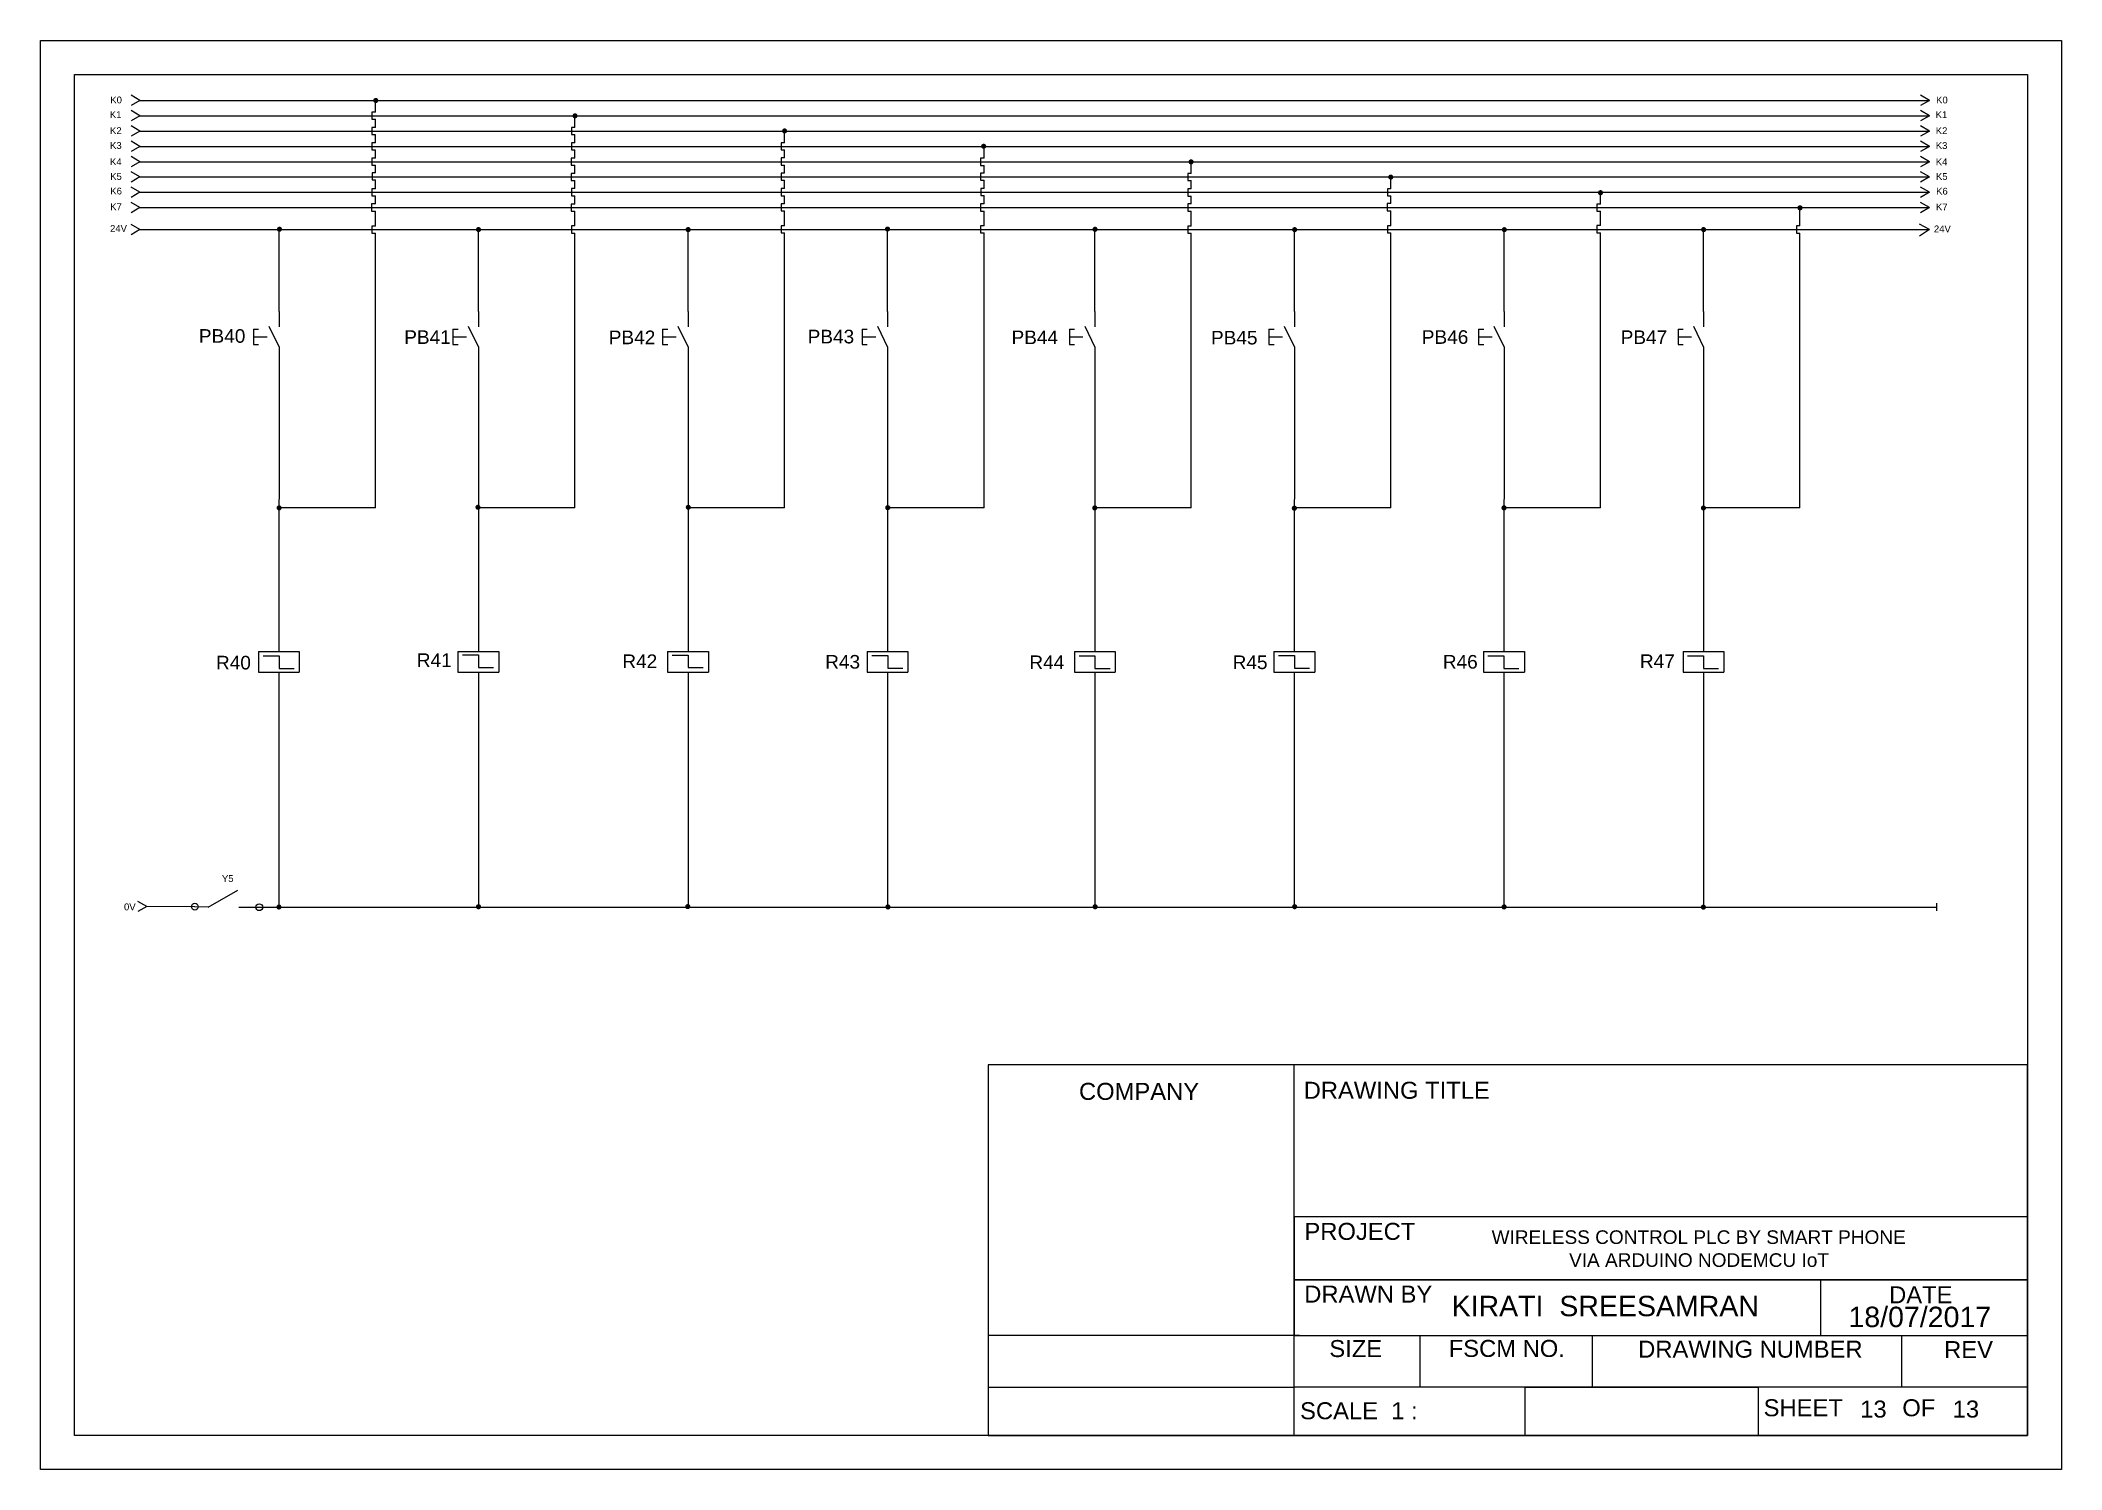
# Model space of a CAD drawing. Header units: millimetres. Extents: x -6 to 1596, y 16 to 720.
# Drawn here: x 637.9 to 934.9, y 15.8 to 225.8 of the extents above; entities that cross this region are included whole.
import ezdxf

# ---------------------------------------------------------------- set-up
doc = ezdxf.new("R2010")
doc.units = ezdxf.units.MM
for name, pattern in [('ACAD_ISO02W100', [15, 12, -3]), ('AUSGEZOGEN', [0]), ('GESTRICHELT', [3, 2, -1])]:
    doc.linetypes.add(name, pattern=pattern)
for name, color, linetype in [('1', 7, 'AUSGEZOGEN'), ('Dash', 7, 'ACAD_ISO02W100'), ('TCONNECTIONS', 7, 'AUSGEZOGEN')]:
    doc.layers.add(name, color=color, linetype=linetype)
doc.styles.get("Standard").update_dxf_attribs({"font": 'arial.ttf'})

msp = doc.modelspace()

# ---------------------------------------------------------------- texts
for s, height, p in [('COMPANY', 2.5, (790.53, 70.15)), ('DRAWING TITLE', 2.5, (823.55, 70.31)), ('PROJECT', 2.5, (823.66, 49.58)), ('WIRELESS CONTROL PLC BY SMART PHONE', 2, (851.17, 48.98)), ('VIA ARDUINO NODEMCU I', 2, (862.55, 45.61)), ('oT', 2, (897.48, 45.61)), ('DRAWN BY', 2.5, (823.63, 40.36)), ('KIRATI  SREESAMRAN', 3, (845.28, 38.36)), ('SIZE', 2.5, (827.32, 32.36)), ('FSCM NO.', 2.5, (844.86, 32.38)), ('SCALE  1 :', 2.5, (823.02, 23.22)), ('13          13', 2.5, (905.33, 23.47))]:
    msp.add_text(s, height=height).set_placement(p)
at = {"attachment_point": 1}
for s, width, insert, char_height in [('DATE', 41.7734, (909.58, 42.76), 2.5), ('18/07/2017', 61.423, (903.6, 39.76), 3), ('DRAWING NUMBER', 41.7734, (872.7, 34.77), 2.5), ('REV', 41.7734, (917.66, 34.7), 2.5), ('SHEET         OF  ', 41.7734, (891.14, 26.16), 2.5)]:
    msp.add_mtext_dynamic_manual_height_columns(s, width=width, gutter_width=12.5, heights=[0], dxfattribs=dict(at, insert=insert, char_height=char_height))
at = {"layer": 'Dash'}
for s, height, p in [('K0', 1, (648.19, 216.58)), ('K0', 1, (916.48, 216.57)), ('K1', 1, (648.12, 214.43)), ('K1', 1, (916.41, 214.42)), ('K2', 1, (648.15, 212.07)), ('K3', 1, (648.15, 209.89)), ('K2', 1, (916.43, 212.06)), ('K3', 1, (916.43, 209.88)), ('K4', 1, (648.15, 207.5)), ('K4', 1, (916.43, 207.48)), ('K5', 1, (648.17, 205.34)), ('K5', 1, (916.46, 205.33)), ('K6', 1, (648.19, 203.19)), ('K6', 1, (916.48, 203.17)), ('K7', 1, (648.17, 200.88)), ('K7', 1, (916.46, 200.86)), ('24V', 1, (648.15, 197.69)), ('24V', 1, (916.16, 197.63)), ('PB40', 2, (661.2, 181.4)), ('PB41', 2, (691.38, 181.23)), ('PB42', 2, (721.44, 181.19)), ('PB43', 2, (750.66, 181.31)), ('PB44', 2, (780.62, 181.2)), ('PB45', 2, (809.93, 181.15)), ('PB46', 2, (840.91, 181.24)), ('PB47', 2, (870.13, 181.22)), ('R40', 2, (663.72, 133.4)), ('R41', 2, (693.23, 133.76)), ('R42', 2, (723.43, 133.6)), ('R43', 2, (753.24, 133.52)), ('R44', 2, (783.24, 133.45)), ('R45', 2, (813.11, 133.45)), ('R46', 2, (844, 133.52)), ('R47', 2, (872.96, 133.61)), ('Y5', 1, (664.59, 102.17)), ('0V', 1, (650.2, 98.01))]:
    msp.add_text(s, height=height, dxfattribs=at).set_placement(p)

# ---------------------------------------------------------------- blocks, each defined once
blk = doc.blocks.new('E_K001')
at = {"layer": '1', "color": 7}
for p, q in [((0, 0), (0, -2.25)), ((-3, -2.25), (3, -2.25)), ((-3, -2.25), (-3, -5.25)), ((3, -2.25), (3, -5.25)), ((-3, -5.25), (3, -5.25)), ((0, -5.25), (0, -7.5))]:
    blk.add_line(p, q, dxfattribs=at)
blk = doc.blocks.new('E_S011')
at = {"layer": '1', "color": 7}
for p, q in [((0, 0), (0, -2.25)), ((-3.75, -2.62), (-3.75, -4.88)), ((-3.75, -2.62), (-3, -2.62)), ((-1.5, -2.17), (0, -5.25)), ((-3.75, -4.88), (-3, -4.88)), ((0, -5.25), (0, -7.5))]:
    blk.add_line(p, q, dxfattribs=at)
at = {"layer": '1', "color": 7, "linetype": 'GESTRICHELT'}
blk.add_line((-3.75, -3.75), (-0.75, -3.75), dxfattribs=at)

# ---------------------------------------------------------------- linework, layer by layer
at = {"linetype": 'Continuous'}
for p, q in [((652.53, 217.01), (651.23, 217.76)), ((652.53, 217.01), (651.23, 216.26)), ((915.51, 217.01), (914.21, 217.76)), ((915.51, 217.01), (914.21, 216.26)), ((652.53, 214.76), (651.23, 215.51)), ((652.53, 214.76), (651.23, 214.01)), ((915.51, 214.76), (914.21, 215.51)), ((915.51, 214.76), (914.21, 214.01)), ((652.53, 212.51), (651.23, 213.26)), ((652.53, 212.51), (651.23, 211.76)), ((652.53, 210.26), (651.23, 211.01)), ((915.51, 212.51), (914.21, 213.26)), ((915.51, 212.51), (914.21, 211.76)), ((915.51, 210.26), (914.21, 211.01)), ((652.53, 210.26), (651.23, 209.51)), ((652.53, 208.01), (651.23, 208.76)), ((652.53, 208.01), (651.23, 207.26)), ((915.51, 210.26), (914.21, 209.51)), ((915.51, 208.01), (914.21, 208.76)), ((915.51, 208.01), (914.21, 207.26)), ((652.53, 205.76), (651.23, 206.51)), ((652.53, 205.76), (651.23, 205.01)), ((915.51, 205.76), (914.21, 206.51)), ((915.51, 205.76), (914.21, 205.01)), ((652.53, 203.51), (651.23, 204.26)), ((652.53, 203.51), (651.23, 202.76)), ((652.53, 201.26), (651.23, 202.01)), ((915.51, 203.51), (914.21, 204.26)), ((915.51, 203.51), (914.21, 202.76)), ((915.51, 201.26), (914.21, 202.01)), ((652.53, 201.26), (651.23, 200.51)), ((915.51, 201.26), (914.21, 200.51)), ((652.53, 198.03), (651.23, 198.78)), ((652.53, 198.03), (651.23, 197.28)), ((915.51, 198.03), (914.02, 198.85)), ((915.51, 198.03), (914.02, 197.06)), ((653.55, 98.56), (652.25, 99.31)), ((653.55, 98.56), (652.25, 97.81))]:
    msp.add_line(p, q, dxfattribs=at)
for p, q in [((652.53, 217.01), (915.51, 217.01)), ((687.15, 215.29), (687.15, 217.01)), ((652.53, 214.76), (915.51, 214.76)), ((687.15, 215.29), (686.61, 215.29)), ((686.61, 215.29), (686.61, 214.25)), ((686.61, 214.25), (687.15, 214.25)), ((687.15, 213.04), (687.15, 214.25)), ((716.46, 213.04), (716.46, 214.76)), ((652.53, 212.51), (915.51, 212.51)), ((687.15, 213.04), (686.61, 213.04)), ((686.61, 213.04), (686.61, 212)), ((686.61, 212), (687.15, 212)), ((687.15, 210.8), (687.15, 212)), ((716.46, 213.04), (715.97, 213.04)), ((715.97, 213.04), (715.97, 211.99)), ((715.97, 211.99), (716.46, 211.99)), ((716.46, 210.78), (716.46, 211.99)), ((747.27, 210.77), (747.27, 212.51)), ((652.53, 210.26), (915.51, 210.26)), ((652.53, 208.01), (915.51, 208.01)), ((687.15, 208.53), (686.62, 208.53)), ((686.62, 208.53), (686.62, 207.49)), ((687.15, 210.8), (686.64, 210.8)), ((686.64, 210.8), (686.64, 209.75)), ((686.64, 209.75), (687.15, 209.75)), ((687.15, 208.53), (687.15, 209.75)), ((716.46, 208.53), (715.93, 208.53)), ((715.93, 208.53), (715.93, 207.49)), ((716.46, 210.78), (715.95, 210.78)), ((715.95, 210.78), (715.95, 209.74)), ((715.95, 209.74), (716.46, 209.74)), ((716.46, 208.53), (716.46, 209.74)), ((747.27, 210.77), (746.76, 210.77)), ((746.76, 210.77), (746.76, 209.73)), ((746.76, 209.73), (747.27, 209.73)), ((747.27, 208.55), (746.77, 208.55)), ((746.77, 208.55), (746.77, 207.51)), ((747.27, 208.55), (747.27, 209.73)), ((776.58, 208.51), (776.07, 208.51)), ((776.07, 208.51), (776.07, 207.46)), ((776.58, 208.51), (776.58, 210.26)), ((807.04, 206.28), (807.04, 208.01)), ((652.53, 205.76), (915.51, 205.76)), ((686.62, 207.49), (687.15, 207.49)), ((687.15, 206.36), (686.66, 206.36)), ((686.66, 206.36), (686.66, 205.32)), ((686.66, 205.32), (687.15, 205.32)), ((687.15, 206.36), (687.15, 207.49)), ((687.15, 204.04), (687.15, 205.32)), ((716.46, 206.29), (715.92, 206.29)), ((715.92, 206.29), (715.92, 205.25)), ((715.92, 205.25), (716.46, 205.25)), ((715.93, 207.49), (716.46, 207.49)), ((716.46, 206.29), (716.46, 207.49)), ((716.46, 204.05), (716.46, 205.25)), ((747.27, 206.33), (746.76, 206.33)), ((746.76, 206.33), (746.76, 205.29)), ((746.76, 205.29), (747.27, 205.29)), ((746.77, 207.51), (747.27, 207.51)), ((747.27, 206.33), (747.27, 207.51)), ((747.27, 204.05), (747.27, 205.29)), ((776.07, 207.46), (776.58, 207.46)), ((776.58, 206.32), (776.07, 206.32)), ((776.07, 206.32), (776.07, 205.27)), ((776.07, 205.27), (776.58, 205.27)), ((776.58, 206.32), (776.58, 207.46)), ((776.58, 204.06), (776.58, 205.27)), ((807.04, 206.28), (806.53, 206.28)), ((806.53, 206.28), (806.53, 205.24)), ((806.53, 205.24), (807.04, 205.24)), ((807.04, 204), (807.04, 205.24)), ((836.36, 204.04), (836.36, 205.76)), ((652.53, 203.51), (915.51, 203.51)), ((687.15, 204.04), (686.6, 204.04)), ((686.6, 204.04), (686.6, 203)), ((686.6, 203), (687.15, 203)), ((687.15, 201.8), (687.15, 203)), ((716.46, 204.05), (715.94, 204.05)), ((715.94, 204.05), (715.94, 203)), ((715.94, 203), (716.46, 203)), ((716.46, 201.79), (716.46, 203)), ((747.27, 204.05), (746.76, 204.05)), ((746.76, 204.05), (746.76, 203.01)), ((746.76, 203.01), (747.27, 203.01)), ((747.27, 201.81), (747.27, 203.01)), ((776.58, 204.06), (776.09, 204.06)), ((776.09, 204.06), (776.09, 203.02)), ((776.09, 203.02), (776.58, 203.02)), ((776.58, 201.81), (776.58, 203.02)), ((807.04, 204), (806.52, 204)), ((806.52, 204), (806.52, 202.96)), ((806.52, 202.96), (807.04, 202.96)), ((807.04, 201.8), (807.04, 202.96)), ((836.36, 204.04), (835.85, 204.04)), ((835.85, 204.04), (835.85, 203)), ((835.85, 203), (836.36, 203)), ((836.36, 201.84), (836.36, 203)), ((867.17, 201.79), (867.17, 203.51)), ((652.53, 201.26), (915.51, 201.26)), ((687.15, 201.8), (686.58, 201.8)), ((686.58, 201.8), (686.58, 200.76)), ((686.58, 200.76), (687.15, 200.76)), ((687.15, 198.55), (687.15, 200.76)), ((716.46, 201.79), (715.93, 201.79)), ((715.93, 201.79), (715.93, 200.75)), ((715.93, 200.75), (716.46, 200.75)), ((716.46, 198.56), (716.46, 200.75)), ((747.27, 201.81), (746.77, 201.81)), ((746.77, 201.81), (746.77, 200.77)), ((746.77, 200.77), (747.27, 200.77)), ((747.27, 198.6), (747.27, 200.77)), ((776.58, 201.81), (776.07, 201.81)), ((776.07, 201.81), (776.07, 200.76)), ((776.07, 200.76), (776.58, 200.76)), ((776.58, 198.57), (776.58, 200.76)), ((807.04, 201.8), (806.54, 201.8)), ((806.54, 201.8), (806.54, 200.76)), ((806.54, 200.76), (807.04, 200.76)), ((807.04, 198.53), (807.04, 200.76)), ((836.36, 201.84), (835.83, 201.84)), ((835.83, 201.84), (835.83, 200.79)), ((835.83, 200.79), (836.36, 200.79)), ((836.36, 198.58), (836.36, 200.79)), ((867.17, 201.79), (866.65, 201.79)), ((866.65, 201.79), (866.65, 200.75)), ((866.65, 200.75), (867.17, 200.75)), ((867.17, 198.61), (867.17, 200.75)), ((896.48, 198.56), (896.48, 201.26)), ((672.98, 186.01), (672.98, 198.03)), ((687.15, 198.55), (686.6, 198.55)), ((686.6, 198.55), (686.6, 197.51)), ((686.6, 197.51), (687.15, 197.51)), ((687.15, 157.15), (687.15, 197.51)), ((702.29, 186.01), (702.29, 198.03)), ((716.46, 198.56), (715.95, 198.56)), ((715.95, 198.56), (715.95, 197.51)), ((715.95, 197.51), (716.46, 197.51)), ((716.46, 157.15), (716.46, 197.51)), ((733.1, 186.01), (733.1, 198.03)), ((747.27, 198.6), (746.76, 198.6)), ((746.76, 198.6), (746.76, 197.55)), ((746.76, 197.55), (747.27, 197.55)), ((747.27, 157.15), (747.27, 197.55)), ((762.41, 186.01), (762.41, 198.03)), ((776.58, 198.57), (776.06, 198.57)), ((776.06, 198.57), (776.06, 197.53)), ((776.06, 197.53), (776.58, 197.53)), ((776.58, 157.15), (776.58, 197.53)), ((792.87, 186.01), (792.87, 198.03)), ((807.04, 198.53), (806.53, 198.53)), ((806.53, 198.53), (806.53, 197.49)), ((806.53, 197.49), (807.04, 197.49)), ((807.04, 157.15), (807.04, 197.49)), ((822.19, 186.01), (822.19, 198.03)), ((836.36, 198.58), (835.85, 198.58)), ((835.85, 198.58), (835.85, 197.54)), ((835.85, 197.54), (836.36, 197.54)), ((836.36, 157.15), (836.36, 197.54)), ((853, 186.01), (853, 198.03)), ((867.17, 198.61), (866.63, 198.61)), ((866.63, 198.61), (866.63, 197.57)), ((866.63, 197.57), (867.17, 197.57)), ((867.17, 157.15), (867.17, 197.57)), ((882.31, 186.01), (882.31, 198.03)), ((896.48, 198.56), (895.95, 198.56)), ((895.95, 198.56), (895.95, 197.52)), ((895.95, 197.52), (896.48, 197.52)), ((896.48, 157.15), (896.48, 197.52)), ((672.98, 178.51), (672.96, 138.27)), ((702.29, 178.51), (702.27, 138.27)), ((733.1, 178.51), (733.08, 138.27)), ((762.41, 178.51), (762.39, 138.27)), ((792.87, 178.51), (792.86, 138.27)), ((822.19, 178.51), (822.17, 138.27)), ((853, 178.51), (852.98, 138.27)), ((882.31, 178.51), (882.29, 138.27)), ((687.15, 157.15), (672.97, 157.15)), ((716.46, 157.15), (702.28, 157.15)), ((747.27, 157.15), (733.09, 157.15)), ((776.58, 157.15), (762.4, 157.15)), ((807.04, 157.15), (792.86, 157.15)), ((836.36, 157.15), (822.18, 157.15)), ((867.17, 157.15), (852.99, 157.15)), ((896.48, 157.15), (882.3, 157.15)), ((670.64, 135.41), (672.98, 135.41)), ((672.98, 135.41), (672.98, 133.55)), ((699.95, 135.53), (702.29, 135.53)), ((702.29, 135.53), (702.29, 133.67)), ((702.29, 133.67), (704.51, 133.67)), ((730.75, 135.51), (733.09, 135.51)), ((733.09, 135.51), (733.09, 133.66)), ((733.09, 133.66), (735.31, 133.66)), ((760.09, 135.43), (762.43, 135.43)), ((762.43, 135.43), (762.43, 133.58)), ((790.54, 135.41), (792.88, 135.41)), ((792.88, 135.41), (792.88, 133.56)), ((819.84, 135.45), (822.18, 135.45)), ((822.18, 135.45), (822.18, 133.6)), ((850.63, 135.42), (852.96, 135.42)), ((852.96, 135.42), (852.96, 133.56)), ((879.95, 135.4), (882.29, 135.4)), ((882.29, 135.4), (882.29, 133.55)), ((672.96, 130.77), (672.96, 98.46)), ((672.98, 133.55), (675.2, 133.55)), ((702.27, 130.77), (702.27, 98.46)), ((733.08, 130.77), (733.08, 98.46)), ((762.39, 130.77), (762.39, 98.46)), ((762.43, 133.58), (764.65, 133.58)), ((792.86, 130.77), (792.86, 98.46)), ((792.88, 133.56), (795.1, 133.56)), ((822.17, 130.77), (822.17, 98.46)), ((822.18, 133.6), (824.4, 133.6)), ((852.96, 133.56), (855.18, 133.56)), ((852.98, 130.77), (852.98, 98.46)), ((882.29, 133.55), (884.51, 133.55)), ((882.29, 130.77), (882.29, 98.46)), ((660.61, 98.54), (653.54, 98.56)), ((916.52, 99.07), (916.52, 97.91)), ((777.2, 75.28), (777.2, 20.83)), ((929.92, 75.28), (777.2, 75.28)), ((822.15, 20.83), (822.15, 75.28)), ((929.92, 20.83), (929.92, 75.28)), ((929.92, 75.28), (929.92, 20.83)), ((929.92, 52.96), (822.15, 52.96)), ((822.15, 52.96), (822.15, 43.71)), ((929.92, 43.71), (929.92, 52.96)), ((929.92, 43.71), (822.15, 43.71)), ((822.15, 43.71), (822.15, 35.53)), ((822.15, 43.71), (929.92, 43.71)), ((899.49, 43.71), (899.49, 35.53)), ((929.92, 35.53), (929.92, 43.71)), ((822.15, 35.53), (777.2, 35.53)), ((777.2, 35.53), (777.2, 27.93)), ((822.96, 35.53), (822.15, 35.53)), ((822.15, 35.53), (929.92, 35.53)), ((822.15, 27.93), (822.15, 35.53)), ((822.96, 35.53), (929.92, 35.53)), ((840.6, 35.53), (840.6, 27.93)), ((866, 35.53), (911.42, 35.53)), ((866, 27.93), (866, 35.53)), ((911.42, 35.53), (911.42, 27.93)), ((929.92, 35.53), (929.92, 27.93)), ((777.2, 27.93), (822.15, 27.93)), ((822.96, 27.93), (822.15, 27.93)), ((929.92, 27.93), (822.96, 27.93)), ((856.1, 27.93), (890.33, 27.93)), ((856.1, 20.83), (856.1, 27.93)), ((911.42, 27.93), (866, 27.93)), ((890.33, 27.93), (890.33, 20.83)), ((777.2, 20.83), (929.92, 20.83)), ((929.92, 20.83), (822.15, 20.83)), ((890.33, 20.83), (856.1, 20.83))]:
    msp.add_line(p, q)
at = {"layer": 'Dash', "linetype": 'Continuous'}
for p, q in [((637.92, 15.83), (637.92, 225.83)), ((637.92, 225.83), (934.92, 225.83)), ((934.92, 225.83), (934.92, 15.83)), ((642.92, 20.83), (642.92, 220.83)), ((642.92, 220.83), (929.92, 220.83)), ((929.92, 220.83), (929.92, 20.83)), ((652.53, 198.03), (915.51, 198.03)), ((662.58, 98.49), (660.58, 98.5)), ((662.58, 98.49), (666.92, 100.96)), ((667.08, 98.47), (670.08, 98.46)), ((670.08, 98.46), (916.52, 98.46)), ((929.92, 20.83), (642.92, 20.83)), ((934.92, 15.83), (637.92, 15.83))]:
    msp.add_line(p, q, dxfattribs=at)
for centre in [(660.61, 98.54), (670.08, 98.46)]:
    msp.add_circle(centre, 0.5, dxfattribs=at)
at = {"layer": 'TCONNECTIONS', "color": 7, "const_width": 0.375}
for points in [[(687.01, 217, 1), (687.39, 217, 1)], [(716.29, 214.75, 1), (716.66, 214.75, 1)], [(747.09, 212.53, 1), (747.46, 212.53, 1)], [(776.34, 210.28, 1), (776.71, 210.28, 1)], [(806.81, 207.98, 1), (807.19, 207.98, 1)], [(836.16, 205.74, 1), (836.53, 205.74, 1)], [(866.98, 203.45, 1), (867.36, 203.45, 1)], [(896.29, 201.23, 1), (896.67, 201.23, 1)], [(672.86, 198.08, 1), (673.23, 198.08, 1)], [(702.11, 198.03, 1), (702.48, 198.03, 1)], [(732.91, 198.03, 1), (733.29, 198.03, 1)], [(762.21, 198.11, 1), (762.58, 198.11, 1)], [(792.7, 198.07, 1), (793.08, 198.07, 1)], [(822.03, 198.02, 1), (822.41, 198.02, 1)], [(852.84, 198.02, 1), (853.21, 198.02, 1)], [(882.13, 198.03, 1), (882.51, 198.03, 1)], [(672.81, 157.14, 1), (673.18, 157.14, 1)], [(702.03, 157.23, 1), (702.4, 157.23, 1)], [(732.94, 157.23, 1), (733.31, 157.23, 1)], [(762.24, 157.17, 1), (762.62, 157.17, 1)], [(792.66, 157.13, 1), (793.04, 157.13, 1)], [(821.99, 157.09, 1), (822.37, 157.09, 1)], [(852.8, 157.14, 1), (853.18, 157.14, 1)], [(882.11, 157.12, 1), (882.48, 157.12, 1)], [(672.78, 98.49, 1), (673.15, 98.49, 1)], [(702.1, 98.53, 1), (702.48, 98.53, 1)], [(732.85, 98.55, 1), (733.23, 98.55, 1)], [(762.27, 98.5, 1), (762.65, 98.5, 1)], [(792.72, 98.53, 1), (793.09, 98.53, 1)], [(822.04, 98.53, 1), (822.41, 98.53, 1)], [(852.81, 98.5, 1), (853.19, 98.5, 1)], [(882.1, 98.47, 1), (882.47, 98.47, 1)]]:
    msp.add_lwpolyline(points, format="xyb", close=True, dxfattribs=at)

# ---------------------------------------------------------------- block references
for name, p in [('E_S011', (672.98, 186.01)), ('E_S011', (702.29, 186.01)), ('E_S011', (733.1, 186.01)), ('E_S011', (762.41, 186.01)), ('E_S011', (792.87, 186.01)), ('E_S011', (822.19, 186.01)), ('E_S011', (853, 186.01)), ('E_S011', (882.31, 186.01)), ('E_K001', (672.96, 138.27)), ('E_K001', (702.27, 138.27)), ('E_K001', (733.08, 138.27)), ('E_K001', (762.39, 138.27)), ('E_K001', (792.86, 138.27)), ('E_K001', (822.17, 138.27)), ('E_K001', (852.98, 138.27)), ('E_K001', (882.29, 138.27))]:
    msp.add_blockref(name, p)

msp.set_redraw_order([(e.dxf.handle, doc.entitydb.next_handle()) for e in msp.query("TEXT MTEXT ATTDEF DIMENSION ARC_DIMENSION")])  # texts and dimensions are drawn at this point

doc.saveas('drawing.dxf')
